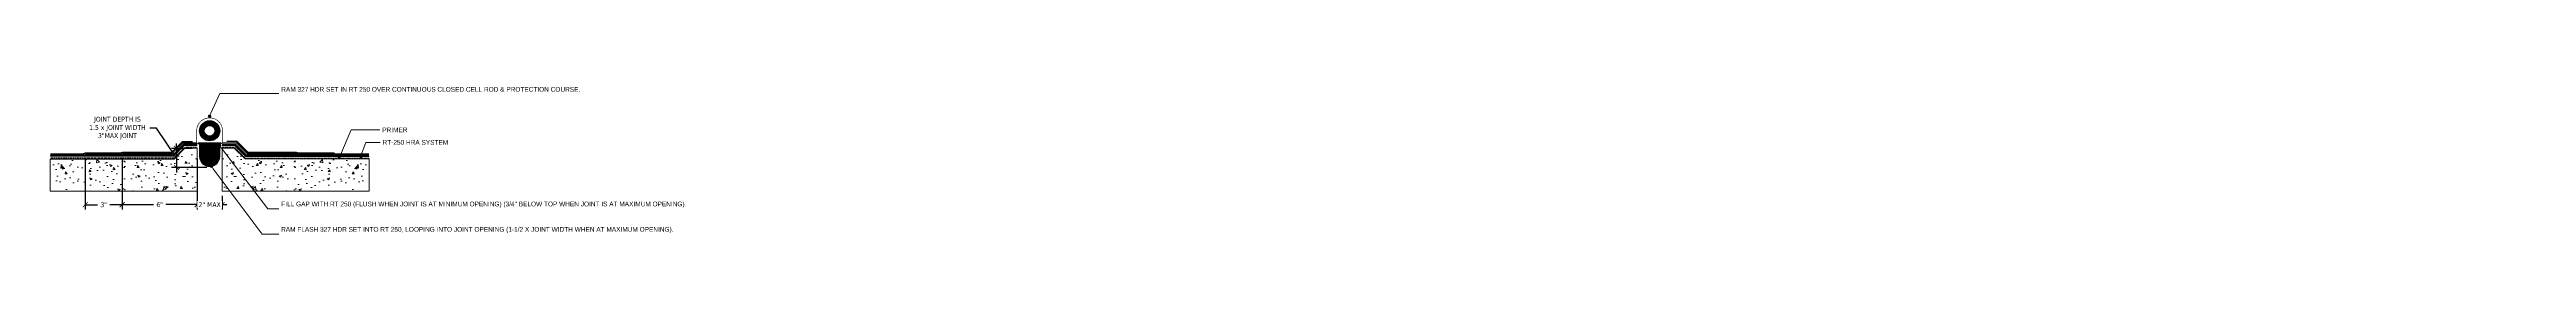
# Model space of a CAD drawing. Header units: inches. Extents: x 0 to 564, y 5 to 39.
import ezdxf
from ezdxf import colors
from ezdxf.entities.mleader import LeaderData, LeaderLine
from ezdxf.math import Vec2, Vec3

# ---------------------------------------------------------------- set-up
doc = ezdxf.new("R2010")
doc.units = ezdxf.units.IN
doc.header["$MEASUREMENT"] = 0
doc.linetypes.add('DASHED2', pattern=[0.1875, 0.125, -0.0625])
for name, color, linetype, lineweight in [('Dimensions', 20, 'Continuous', 0), ('New_G - Drawings.2D_Pen_No__93', 254, 'Continuous', 0), ('Others', 190, 'Continuous', 0), ('RAM HDR 327', 63, 'Continuous', 0), ('RT-250 HRA SYSTEM LIQUID', 241, 'Continuous', 0), ('RT-250 HRA SYSTEM MESH', 3, 'Continuous', 0), ('Text', 20, 'Continuous', 0)]:
    doc.layers.add(name, color=color, linetype=linetype, lineweight=lineweight)
for name, color, linetype in [('Insulation Border', 8, 'Continuous'), ('Insulation Foam', 9, 'Continuous'), ('Primer', 32, 'DASHED2')]:
    doc.layers.add(name, color=color, linetype=linetype)
doc.layers.add('New_G - Drawings.2D_Pen_No__124', color=7, linetype='Continuous', lineweight=0, true_color=0x35bdff)
doc.styles.add('Annotative', font='tahoma.ttf')
doc.styles.get("Standard").update_dxf_attribs({"font": ''})
doc.styles.get('Standard').set_extended_font_data('Arial Narrow')
doc.dimstyles.new('Annotative', dxfattribs={"dimscale": 0, "dimtxt": 0.09375, "dimasz": 0.09375, "dimexe": 0.09375, "dimexo": 0.09375, "dimgap": 0.0625, "dimtad": 0, "dimtih": 1, "dimtoh": 1, "dimlfac": -1, "dimzin": 3, "dimdsep": 46, "dimlunit": 4, "dimtxsty": 'Annotative', "dimblk": 'ARCHTICK', "dimcen": 0.09, "dimclrd": 256, "dimclre": 256, "dimclrt": 256, "dimadec": 0, "dimazin": 2, "dimtfac": 1, "dimtix": 1, "dimtofl": 0, "dimtmove": 1, "dimatfit": 1, "dimldrblk": 'CLOSEDBLANK', "dimfxl": 1, "dimtfill": 1, "dimtolj": 1, "dimtzin": 0, "dimarcsym": 0})

# ---------------------------------------------------------------- blocks, each defined once
blk = doc.blocks.new('_Dot')
at = {"color": 0, "linetype": 'ByBlock', "lineweight": -2}
blk.add_line((-0.5, 0), (-1, 0), dxfattribs=at)
at = {"color": 0, "linetype": 'ByBlock', "const_width": 0.5}
blk.add_lwpolyline([(-0.25, 0, 1), (0.25, 0, 1)], format="xyb", close=True, dxfattribs=at)
blk = doc.blocks.new('_ArchTick')
at = {"color": 0, "linetype": 'ByBlock', "const_width": 0.15}
blk.add_lwpolyline([(-0.5, -0.5), (0.5, 0.5)], dxfattribs=at)
blk = doc.blocks.new('*D16')
at = {"layer": 'Defpoints', "color": 0, "transparency": 16777216}
for p in [(7.66, 23.77), (16.08, 23.85), (16.08, 12.15)]:
    blk.add_point(p, dxfattribs=at)
at = {"layer": 'Dimensions', "lineweight": -2, "transparency": 16777216}
for p, q in [((7.66, 22.65), (7.66, 11.02)), ((16.08, 22.72), (16.08, 11.02)), ((7.66, 12.15), (10.47, 12.15)), ((16.08, 12.15), (13.27, 12.15))]:
    blk.add_line(p, q, dxfattribs=at)
at = {"layer": 'Dimensions', "lineweight": -2, "transparency": 16777216, "xscale": 1.125, "yscale": 1.125, "zscale": 1.125, "rotation": 180}
blk.add_blockref('_ArchTick', (7.66, 12.15), dxfattribs=at)
at = {"layer": 'Dimensions', "lineweight": -2, "transparency": 16777216, "xscale": 1.125, "yscale": 1.125, "zscale": 1.125}
blk.add_blockref('_ArchTick', (16.08, 12.15), dxfattribs=at)
at = {"layer": 'Dimensions', "transparency": 16777216, "insert": (11.87, 12.15), "char_height": 1.125, "attachment_point": 5, "style": 'Annotative', "bg_fill": 3, "box_fill_scale": 1.25, "bg_fill_color": 256, "bg_fill_true_color": 13158600, "bg_fill_transparency": 0}
blk.add_mtext('\\A1;3"', dxfattribs=at)
blk = doc.blocks.new('_ClosedBlank')
at = {"color": 0, "linetype": 'ByBlock', "lineweight": -2}
for p, q in [((-1, 0.2), (0, 0)), ((-1, 0.2), (-1, -0.2)), ((0, 0), (-1, -0.2))]:
    blk.add_line(p, q, dxfattribs=at)
blk = doc.blocks.new('*D17')
at = {"layer": 'Defpoints', "color": 0, "transparency": 16777216}
for p in [(16.08, 23.77), (33.2, 23.77), (33.2, 12.17)]:
    blk.add_point(p, dxfattribs=at)
at = {"layer": 'Dimensions', "lineweight": -2, "transparency": 16777216}
for p, q in [((16.08, 22.65), (16.08, 11.04)), ((33.2, 22.65), (33.2, 11.04)), ((16.08, 12.17), (23.23, 12.17)), ((33.2, 12.17), (26.05, 12.17))]:
    blk.add_line(p, q, dxfattribs=at)
at = {"layer": 'Dimensions', "lineweight": -2, "transparency": 16777216, "xscale": 1.125, "yscale": 1.125, "zscale": 1.125, "rotation": 180}
blk.add_blockref('_ArchTick', (16.08, 12.17), dxfattribs=at)
at = {"layer": 'Dimensions', "lineweight": -2, "transparency": 16777216, "xscale": 1.125, "yscale": 1.125, "zscale": 1.125}
blk.add_blockref('_ArchTick', (33.2, 12.17), dxfattribs=at)
at = {"layer": 'Dimensions', "transparency": 16777216, "insert": (24.64, 12.17), "char_height": 1.125, "attachment_point": 5, "style": 'Annotative', "bg_fill": 3, "box_fill_scale": 1.25, "bg_fill_color": 256, "bg_fill_true_color": 13158600, "bg_fill_transparency": 0}
blk.add_mtext('\\A1;6"', dxfattribs=at)
blk = doc.blocks.new('*D18')
at = {"layer": 'Dimensions', "lineweight": -2, "transparency": 16777216}
for p, q in [((33.2, 12.17), (32.07, 12.17)), ((33.2, 14.15), (33.2, 11.04)), ((38.87, 14.15), (38.87, 11.04)), ((38.87, 12.17), (39.99, 12.17))]:
    blk.add_line(p, q, dxfattribs=at)
at = {"layer": 'Dimensions', "lineweight": -2, "transparency": 16777216, "xscale": 1.125, "yscale": 1.125, "zscale": 1.125}
blk.add_blockref('_ArchTick', (33.2, 12.17), dxfattribs=at)
at = {"layer": 'Dimensions', "lineweight": -2, "transparency": 16777216, "xscale": 1.125, "yscale": 1.125, "zscale": 1.125, "rotation": 180}
blk.add_blockref('_ArchTick', (38.87, 12.17), dxfattribs=at)
at = {"layer": 'Dimensions', "transparency": 16777216, "insert": (36.03, 12.17), "char_height": 1.125, "attachment_point": 5, "style": 'Annotative', "bg_fill": 3, "box_fill_scale": 1.25, "bg_fill_color": 256, "bg_fill_true_color": 13158600, "bg_fill_transparency": 0}
blk.add_mtext('\\A1;2" MAX', dxfattribs=at)
at = {"layer": 'Defpoints', "color": 0, "transparency": 16777216}
for p in [(33.2, 15.27), (33.2, 12.17), (38.87, 15.27)]:
    blk.add_point(p, dxfattribs=at)
blk = doc.blocks.new('*D19')
at = {"layer": 'Defpoints', "color": 0, "transparency": 16777216}
for p in [(33.2, 25.05), (28.47, 20.67), (36.55, 20.67)]:
    blk.add_point(p, dxfattribs=at)
at = {"layer": 'Dimensions', "lineweight": -2, "transparency": 16777216}
for p, q in [((23.91, 29.68), (22.41, 29.68)), ((28.47, 22.86), (23.91, 29.68)), ((32.07, 25.05), (27.35, 25.05)), ((28.47, 25.05), (28.47, 26.18)), ((28.47, 25.05), (28.47, 20.67)), ((35.43, 20.67), (27.35, 20.67)), ((28.47, 20.67), (28.47, 19.55))]:
    blk.add_line(p, q, dxfattribs=at)
at = {"layer": 'Dimensions', "lineweight": -2, "transparency": 16777216, "xscale": 1.125, "yscale": 1.125, "zscale": 1.125}
for p, rotation in [((28.47, 25.05), 270), ((28.47, 20.67), 90)]:
    blk.add_blockref('_ArchTick', p, dxfattribs=dict(at, rotation=rotation))
at = {"layer": 'Dimensions', "transparency": 16777216, "insert": (15, 29.68), "char_height": 1.125, "attachment_point": 5, "style": 'Annotative', "bg_fill": 3, "box_fill_scale": 1.25, "bg_fill_color": 256, "bg_fill_true_color": 13158600, "bg_fill_transparency": 0}
blk.add_mtext('\\A1;JOINT DEPTH IS\\P1.5 x JOINT WIDTH\\P3"MAX JOINT', dxfattribs=at)

msp = doc.modelspace()

# ---------------------------------------------------------------- hatches: boundary and pattern name
at = {"layer": 'Insulation Foam', "linetype": 'Continuous'}
h = msp.add_hatch(color=256, dxfattribs=at)
h.paths.add_polyline_path([(33.741, 29.064, 1), (38.325, 29.064, 1)])
h.paths.add_polyline_path([(37.267, 29.064, -1), (34.799, 29.064, -1)], flags=0)
msp.add_hatch(color=256, dxfattribs=at).paths.add_polyline_path([(33.408, 26.21, -0.3062646), (33.761, 25.687), (33.761, 23.208, 1), (38.304, 23.208), (38.304, 25.687, -0.3062646), (38.657, 26.21)])
at = {"layer": 'Others'}
h = msp.add_hatch(dxfattribs=at)
h.set_pattern_fill('CONCRETE___STRUCTURAL_0002', color=256, style=0, pattern_type=2)
h.set_pattern_definition([(130, (-1117.183, -546.8723), (5.465523, 0.478171), [0.5715, -6.2865]), (185, (-1117.183, -546.8723), (1.057285, 5.731704), [0.4572, -5.0292]), (79.5486, (-1117.6386, -546.912), (-4.408241, 5.25353), [0.4857, -5.342703]), (133.8158, (-1117.183, -545.3483), (8.132377, 1.261255), [0.85725, -9.42975]), (83.3644, (-1117.861, -545.4534), (-7.12213, 7.42278), [0.72855, -8.014053]), (188.8158, (-1117.183, -545.348), (-7.122124, 7.422784), [0.6858, -7.5438]), (159, (-1117.945, -545.7293), (4.548432, 3.067956), [0.5715, -6.2865]), (214, (-1117.945, -545.7293), (-1.854063, 5.525643), [0.4572, -5.0292]), (108.5486, (-1118.324, -545.985), (-6.402496, 2.457682), [0.4857, -5.342703]), (142.5, (-1117.1832, -546.8723), (-0.092658, 2.5366512), [0, -4.96824, 0, -5.1054, 0, -5.04825]), (172.5, (-1117.1832, -546.8723), (-2.00459, 3.005417), [0, -2.91084, 0, -4.85394, 0, -1.92405]), (212.5, (-1115.484, -546.8723), (4.067727, 0.171868), [0, -1.905, 0, -5.9436, 0, -7.8867]), (222.5, (-1114.722, -546.8723), (-4.443879, 0.7628), [0, -2.4765, 0, -3.94716, 0, -5.6007])])
h.paths.add_polyline_path([(30.402, 25.055), (33.198, 25.055), (33.198, 15.272), (-0.33, 15.272), (-0.33, 22.559), (27.947, 22.559)])
h = msp.add_hatch(dxfattribs=at)
h.set_pattern_fill('CONCRETE___STRUCTURAL_0002', color=256, style=0, pattern_type=2)
h.set_pattern_definition([(50, (1189.2486, -546.8723), (-5.465523, 0.478171), [0.5715, -6.2865]), (355, (1189.2486, -546.8723), (-1.057285, 5.731704), [0.4572, -5.0292]), (100.4514, (1189.704, -546.912), (4.408241, 5.25353), [0.4857, -5.342703]), (46.1842, (1189.2486, -545.3483), (-8.132377, 1.261255), [0.85725, -9.42975]), (96.6356, (1189.926, -545.4534), (7.12213, 7.42278), [0.72855, -8.014053]), (351.1842, (1189.249, -545.348), (7.122124, 7.422784), [0.6858, -7.5438]), (21, (1190.0106, -545.7293), (-4.548432, 3.067956), [0.5715, -6.2865]), (326, (1190.0106, -545.7293), (1.854063, 5.525643), [0.4572, -5.0292]), (71.4514, (1190.3897, -545.985), (6.402496, 2.457682), [0.4857, -5.342703]), (37.5, (1189.2486, -546.8723), (0.092658, 2.5366512), [0, -4.96824, 0, -5.1054, 0, -5.04825]), (7.5, (1189.2486, -546.8723), (2.00459, 3.005417), [0, -2.91084, 0, -4.85394, 0, -1.92405]), (327.5, (1187.5494, -546.8723), (-4.067727, 0.171868), [0, -1.905, 0, -5.9436, 0, -7.8867]), (317.5, (1186.7874, -546.8723), (4.443879, 0.7628), [0, -2.4765, 0, -3.94716, 0, -5.6007])])
h.paths.add_polyline_path([(41.663, 25.105), (38.867, 25.105), (38.867, 15.272), (72.396, 15.272), (72.396, 22.619), (44.119, 22.619)])

# ---------------------------------------------------------------- linework, layer by layer
at = {"linetype": 'Continuous'}
for radius in [2.292, 1.234]:
    msp.add_circle((36.033, 29.064), radius, dxfattribs=at)
at = {"layer": 'Insulation Border', "linetype": 'Continuous', "flags": 128}
msp.add_lwpolyline([(33.408, 26.21, -0.3062646), (33.761, 25.687), (33.761, 23.208, 1), (38.304, 23.208), (38.304, 25.687, -0.3062646), (38.657, 26.21)], format="xyb", close=True, dxfattribs=at)
at = {"layer": 'New_G - Drawings.2D_Pen_No__124', "linetype": 'Continuous'}
msp.add_line((38.325, 25.687), (38.325, 23.208), dxfattribs=at)
at = {"layer": 'New_G - Drawings.2D_Pen_No__93', "linetype": 'Continuous'}
msp.add_line((33.741, 23.208), (33.741, 25.687), dxfattribs=at)
for centre, radius, start, end in [((33.198, 25.687), 0.543, 0, 90), ((36.033, 23.208), 2.292, 180, 0), ((38.867, 25.687), 0.543, 90, 180)]:
    msp.add_arc(centre, radius, start, end, dxfattribs=at)
at = {"layer": 'Others', "flags": 128}
for points in [[(30.402, 25.055), (33.198, 25.055), (33.198, 15.272), (-0.33, 15.272), (-0.33, 22.559), (27.947, 22.559)], [(41.663, 25.105), (38.867, 25.105), (38.867, 15.272), (72.396, 15.272), (72.396, 22.619), (44.119, 22.619)]]:
    msp.add_lwpolyline(points, close=True, dxfattribs=at)
at = {"layer": 'Primer', "ltscale": 0.2}
for points in [[(33.198, 25.271), (30.35, 25.271), (27.895, 22.815), (-0.33, 22.815)], [(38.867, 25.271), (41.716, 25.271), (44.171, 22.815), (72.396, 22.815)]]:
    msp.add_lwpolyline(points, dxfattribs=at)
at = {"layer": 'RAM HDR 327', "const_width": 0.14}
for points in [[(64.377, 23.744), (56.256, 23.744), (55.713, 23.921), (44.629, 23.921), (42.174, 26.377), (38.987, 26.377), (38.987, 29.064, 1), (33.078, 29.064), (33.078, 26.377), (29.892, 26.377), (27.436, 23.921), (16.352, 23.921), (15.81, 23.773), (7.66, 23.773)], [(33.198, 26.23, -0.4142136), (33.741, 25.687), (33.741, 23.208, 1), (38.325, 23.208), (38.325, 25.687, -0.4142136), (38.867, 26.23)]]:
    msp.add_lwpolyline(points, format="xyb", dxfattribs=at)
for points in [[(33.198, 26.23), (29.953, 26.23), (27.497, 23.774), (15.816, 23.774)], [(38.867, 26.23), (42.113, 26.23), (44.568, 23.774), (56.194, 23.774)]]:
    msp.add_lwpolyline(points, dxfattribs=at)
at = {"layer": 'RT-250 HRA SYSTEM LIQUID', "const_width": 0.3}
for points in [[(32.14, 26.609), (29.839, 26.609), (27.383, 24.164), (16.379, 24.164), (15.738, 24), (7.77, 24), (7.142, 23.774), (-0.33, 23.774)], [(33.198, 26.02), (30.129, 26.02), (27.673, 23.524), (-0.33, 23.524)], [(33.198, 25.752), (30.241, 25.752), (27.785, 23.257), (-0.33, 23.257)], [(38.867, 25.958), (41.936, 25.958), (44.391, 23.506), (72.396, 23.506)], [(38.867, 25.691), (41.825, 25.691), (44.28, 23.239), (72.396, 23.239)], [(39.925, 26.629), (42.279, 26.629), (44.734, 24.156), (55.689, 24.156), (56.285, 23.969), (64.381, 23.969), (64.618, 23.774), (72.396, 23.774)]]:
    msp.add_lwpolyline(points, dxfattribs=at)
at = {"layer": 'RT-250 HRA SYSTEM MESH'}
for points in [[(33.198, 25.752), (30.241, 25.752), (27.785, 23.257), (-0.33, 23.257)], [(38.867, 25.691), (41.825, 25.691), (44.28, 23.239), (72.396, 23.239)]]:
    msp.add_lwpolyline(points, dxfattribs=at)

# ---------------------------------------------------------------- leaders
at = {"layer": 'Text'}
ml = msp.add_multileader_mtext('Standard', dxfattribs=at)
ml.set_content('RAM 327 HDR SET IN RT 250 OVER CONTINUOUS CLOSED CELL ROD & PROTECTION COURSE.', color=256)
ml.set_leader_properties(color=256, lineweight=0)
ml.set_arrow_properties(name='DOT')
ml.build(insert=Vec2(0, 0))
ml.multileader.update_dxf_attribs({"text_left_attachment_type": 2, "text_right_attachment_type": 2, "dogleg_length": 0.36, "arrow_head_size": 0.75, "scale": 12})
ctx = ml.context
ctx.base_point, ctx.scale, ctx.char_height, ctx.arrow_head_size, ctx.landing_gap_size, ctx.plane_origin = Vec3(51.836, 37.616), 12, 1.08, 0.75, 0.54, Vec3(36.033, 32.414)
ctx.left_attachment, ctx.right_attachment = 2, 2
notes = []
notes.append((ctx, [(0, (1, 1, 0), (38.395, 37.616), (1, 0), 13.441, [(0, [(36.033, 32.414)], 0, [])])]))
ctx.mtext.insert, ctx.mtext.width, ctx.mtext.flow_direction = Vec3(52.376, 39.088), 29.49004, 5
ml = msp.add_multileader_mtext('Standard', dxfattribs=at)
ml.set_content('PRIMER', color=256)
ml.set_leader_properties(color=256, lineweight=0)
ml.set_arrow_properties(name='DOT')
ml.build(insert=Vec2(0, 0))
ml.multileader.update_dxf_attribs({"text_left_attachment_type": 2, "text_right_attachment_type": 2, "dogleg_length": 0.36, "arrow_head_size": 0.75, "scale": 12})
ctx = ml.context
ctx.base_point, ctx.scale, ctx.char_height, ctx.arrow_head_size, ctx.landing_gap_size, ctx.plane_origin = Vec3(74.862, 29.273), 12, 1.08, 0.75, 0.54, Vec3(69.647, 22.815)
ctx.left_attachment, ctx.right_attachment = 2, 2
notes.append((ctx, [(0, (1, 1, 0), (68.316, 29.273), (1, 0), 6.546, [(0, [(65.585, 22.894)], 0, [])])]))
ctx.mtext.insert, ctx.mtext.flow_direction = Vec3(75.402, 29.813), 5
ml = msp.add_multileader_mtext('Standard', dxfattribs=at)
ml.set_content('FILL GAP WITH RT 250 (FLUSH WHEN JOINT IS AT MINIMUM OPENING) (3/4" BELOW TOP WHEN JOINT IS AT MAXIMUM OPENING).', color=256)
ml.set_leader_properties(color=256, lineweight=0)
ml.set_arrow_properties(name='DOT')
ml.build(insert=Vec2(0, 0))
ml.multileader.update_dxf_attribs({"text_left_attachment_type": 2, "text_right_attachment_type": 2, "dogleg_length": 0.36, "arrow_head_size": 0.75, "scale": 12})
ctx = ml.context
ctx.base_point, ctx.scale, ctx.char_height, ctx.arrow_head_size, ctx.landing_gap_size, ctx.plane_origin = Vec3(51.836, 11.241), 12, 1.08, 0.75, 0.54, Vec3(38.304, 25.687)
ctx.left_attachment, ctx.right_attachment = 2, 2
notes.append((ctx, [(0, (1, 1, 0), (49.327, 11.241), (1, 0), 2.509, [(0, [(38.304, 25.687)], 0, [])])]))
ctx.mtext.insert, ctx.mtext.width, ctx.mtext.flow_direction = Vec3(52.376, 12.859), 42.67217, 5
ml = msp.add_multileader_mtext('Standard', dxfattribs=at)
ml.set_content('RT-250 HRA SYSTEM', color=256)
ml.set_leader_properties(color=256, lineweight=0)
ml.set_arrow_properties(name='DOT')
ml.build(insert=Vec2(0, 0))
ml.multileader.update_dxf_attribs({"text_left_attachment_type": 2, "text_right_attachment_type": 2, "dogleg_length": 0.36, "arrow_head_size": 0.75, "scale": 12})
ctx = ml.context
ctx.base_point, ctx.scale, ctx.char_height, ctx.arrow_head_size, ctx.landing_gap_size, ctx.plane_origin = Vec3(74.929, 26.403), 12, 1.08, 0.75, 0.54, Vec3(70.528, 23.08)
ctx.left_attachment, ctx.right_attachment = 2, 2
notes.append((ctx, [(0, (1, 1, 0), (71.644, 26.403), (1, 0), 3.285, [(0, [(70.528, 23.239)], 0, [])])]))
ctx.mtext.insert, ctx.mtext.flow_direction = Vec3(75.469, 26.962), 5
ml = msp.add_multileader_mtext('Standard', dxfattribs=at)
ml.set_content('RAM FLASH 327 HDR SET INTO RT 250, LOOPING INTO JOINT OPENING (1-1/2 X JOINT WIDTH WHEN AT MAXIMUM OPENING).', color=256)
ml.set_leader_properties(color=256, lineweight=0)
ml.set_arrow_properties(name='DOT')
ml.build(insert=Vec2(0, 0))
ml.multileader.update_dxf_attribs({"text_left_attachment_type": 2, "text_right_attachment_type": 2, "dogleg_length": 0.36, "arrow_head_size": 0.75, "scale": 12})
ctx = ml.context
ctx.base_point, ctx.scale, ctx.char_height, ctx.arrow_head_size, ctx.landing_gap_size, ctx.plane_origin = Vec3(51.798, 5.433), 12, 1.08, 0.75, 0.54, Vec3(36.426, 20.95)
ctx.left_attachment, ctx.right_attachment = 2, 2
notes.append((ctx, [(0, (1, 1, 0), (48.003, 5.433), (1, 0), 3.795, [(0, [(36.426, 20.95)], 0, [])])]))
ctx.mtext.insert, ctx.mtext.width, ctx.mtext.flow_direction = Vec3(52.338, 7.051), 38.4818, 5
for ctx, leaders in notes:
    for number, flags, end, landing, length, lines in leaders:
        leader = LeaderData()
        leader.index, (leader.has_last_leader_line, leader.has_dogleg_vector, leader.attachment_direction) = number, flags
        leader.last_leader_point, leader.dogleg_vector, leader.dogleg_length = Vec3(end), Vec3(landing), length
        for number, points, colour, breaks in lines:
            line = LeaderLine()
            line.index, line.vertices, line.color, line.breaks = number, Vec3.list(points), colors.encode_raw_color(colour), breaks
            leader.lines.append(line)
        ctx.leaders.append(leader)

# ---------------------------------------------------------------- next in the draw order: dimensions: what is measured, and where the dimension line sits
at = {"layer": 'Dimensions'}
dim = msp.add_linear_dim(base=(16.081, 12.149), p1=(7.66, 23.773), p2=(16.081, 23.847), text='3"', dimstyle='Annotative', dxfattribs=at)
dim.commit()
dim.dimension.update_dxf_attribs({"geometry": '*D16', "text_midpoint": (11.87, 12.149)})

# ---------------------------------------------------------------- next in the draw order: dimensions: what is measured, and where the dimension line sits
dim = msp.add_linear_dim(base=(33.198, 12.166), p1=(16.081, 23.774), p2=(33.198, 23.774), text='6"', dimstyle='Annotative', dxfattribs=at)
dim.commit()
dim.dimension.update_dxf_attribs({"geometry": '*D17', "text_midpoint": (24.64, 12.166)})

# ---------------------------------------------------------------- next in the draw order: dimensions: what is measured, and where the dimension line sits
dim = msp.add_linear_dim(base=(28.474, 20.674), p1=(33.198, 25.055), p2=(36.554, 20.674), angle=90, text='JOINT DEPTH IS\\P1.5 x JOINT WIDTH\\P3"MAX JOINT', dimstyle='Annotative', dxfattribs=at)
dim.commit()
dim.dimension.update_dxf_attribs({"geometry": '*D19', "text_midpoint": (21.659, 29.679), "dimtype": 160})
dim = msp.add_linear_dim(base=(33.198, 12.166), p1=(38.867, 15.272), p2=(33.198, 15.272), text='2" MAX', dimstyle='Annotative', dxfattribs=at)
dim.commit()
dim.dimension.update_dxf_attribs({"geometry": '*D18', "text_midpoint": (36.033, 12.166)})

doc.saveas('drawing.dxf')
